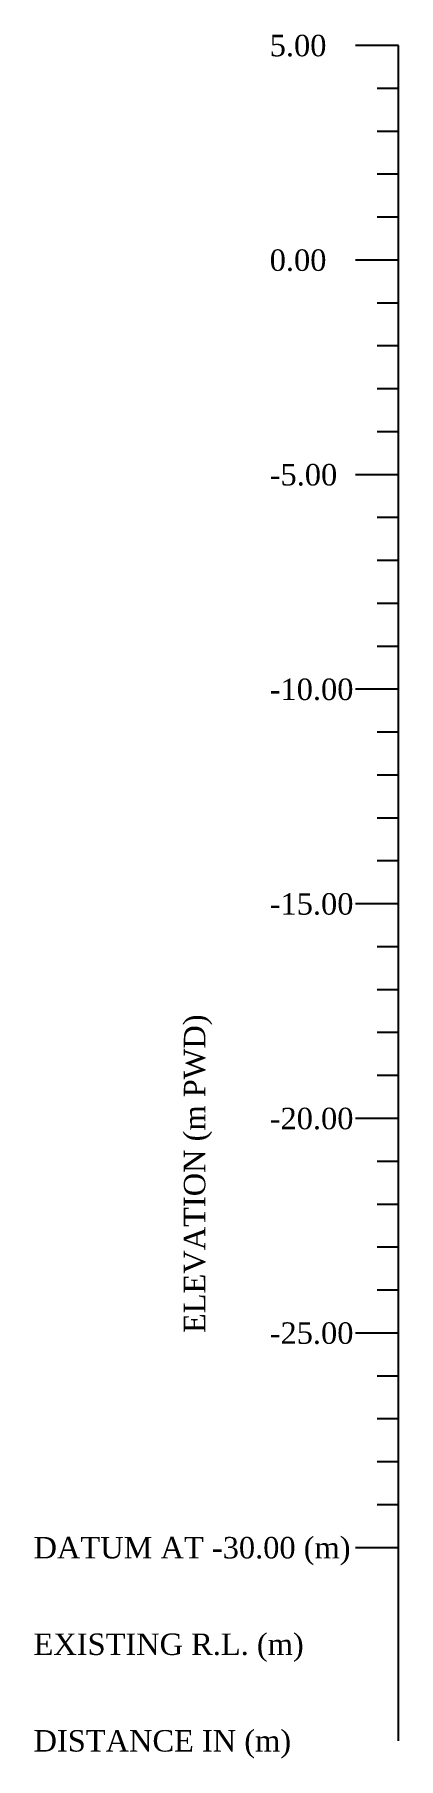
# Model space of a CAD drawing. Header units: metres. Extents: x -148477 to 168932, y -55673 to -2736.
# Drawn here: x -44181.26 to -44172.78, y -21181.03 to -21140.86 of the extents above; entities that cross this region are included whole.
import ezdxf

# ---------------------------------------------------------------- set-up
doc = ezdxf.new("R2010")
doc.units = ezdxf.units.M
doc.styles.add('liza', font='times.ttf', dxfattribs={"height": 2})

msp = doc.modelspace()

# ---------------------------------------------------------------- texts
at = {"color": 6, "linetype": 'Continuous', "lineweight": -3, "ltscale": 0.5, "char_height": 0.5, "attachment_point": 1, "style": 'liza'}
for s, insert, width in [('5.00', (-44175.7791, -21140.8661), 2), ('0.00', (-44175.7791, -21145.8661), 2), ('-5.00', (-44175.7791, -21150.8661), 2), ('-10.00', (-44175.7791, -21155.8661), 2), ('-15.00', (-44175.7791, -21160.8661), 2), ('-20.00', (-44175.7791, -21165.8661), 2), ('-25.00', (-44175.7791, -21170.8661), 2), ('DATUM AT -30.00 (m)', (-44181.2791, -21175.8661), 7.5), ('EXISTING R.L. (m)', (-44181.2791, -21178.1161), 7.5), ('DISTANCE IN (m)', (-44181.2791, -21180.3661), 7.5)]:
    msp.add_mtext(s, dxfattribs=dict(at, insert=insert, width=width))
at = {"color": 6, "linetype": 'Continuous', "lineweight": -3, "ltscale": 0.5, "insert": (-44177.7791, -21171.1161), "char_height": 0.5, "width": 10, "attachment_point": 1, "rotation": 90, "style": 'liza'}
msp.add_mtext('ELEVATION (m PWD)', dxfattribs=at)

# ---------------------------------------------------------------- linework, layer by layer
at = {"color": 6, "linetype": 'Continuous', "lineweight": -3, "ltscale": 0.5}
for p, q in [((-44172.7791, -21141.1161), (-44173.7791, -21141.1161)), ((-44172.7791, -21180.6161), (-44172.7791, -21141.1161)), ((-44172.7791, -21142.1161), (-44173.2791, -21142.1161)), ((-44172.7791, -21143.1161), (-44173.2791, -21143.1161)), ((-44172.7791, -21144.1161), (-44173.2791, -21144.1161)), ((-44172.7791, -21145.1161), (-44173.2791, -21145.1161)), ((-44172.7791, -21146.1161), (-44173.7791, -21146.1161)), ((-44172.7791, -21147.1161), (-44173.2791, -21147.1161)), ((-44172.7791, -21148.1161), (-44173.2791, -21148.1161)), ((-44172.7791, -21149.1161), (-44173.2791, -21149.1161)), ((-44172.7791, -21150.1161), (-44173.2791, -21150.1161)), ((-44172.7791, -21151.1161), (-44173.7791, -21151.1161)), ((-44172.7791, -21152.1161), (-44173.2791, -21152.1161)), ((-44172.7791, -21153.1161), (-44173.2791, -21153.1161)), ((-44172.7791, -21154.1161), (-44173.2791, -21154.1161)), ((-44172.7791, -21155.1161), (-44173.2791, -21155.1161)), ((-44172.7791, -21156.1161), (-44173.7791, -21156.1161)), ((-44172.7791, -21157.1161), (-44173.2791, -21157.1161)), ((-44172.7791, -21158.1161), (-44173.2791, -21158.1161)), ((-44172.7791, -21159.1161), (-44173.2791, -21159.1161)), ((-44172.7791, -21160.1161), (-44173.2791, -21160.1161)), ((-44172.7791, -21161.1161), (-44173.7791, -21161.1161)), ((-44172.7791, -21162.1161), (-44173.2791, -21162.1161)), ((-44172.7791, -21163.1161), (-44173.2791, -21163.1161)), ((-44172.7791, -21164.1161), (-44173.2791, -21164.1161)), ((-44172.7791, -21165.1161), (-44173.2791, -21165.1161)), ((-44172.7791, -21166.1161), (-44173.7791, -21166.1161)), ((-44172.7791, -21167.1161), (-44173.2791, -21167.1161)), ((-44172.7791, -21168.1161), (-44173.2791, -21168.1161)), ((-44172.7791, -21169.1161), (-44173.2791, -21169.1161)), ((-44172.7791, -21170.1161), (-44173.2791, -21170.1161)), ((-44172.7791, -21171.1161), (-44173.7791, -21171.1161)), ((-44172.7791, -21172.1161), (-44173.2791, -21172.1161)), ((-44172.7791, -21173.1161), (-44173.2791, -21173.1161)), ((-44172.7791, -21174.1161), (-44173.2791, -21174.1161)), ((-44172.7791, -21175.1161), (-44173.2791, -21175.1161)), ((-44172.7791, -21176.1161), (-44173.7791, -21176.1161))]:
    msp.add_line(p, q, dxfattribs=at)

msp.set_redraw_order([(e.dxf.handle, doc.entitydb.next_handle()) for e in msp.query("TEXT MTEXT ATTDEF DIMENSION ARC_DIMENSION")])  # texts and dimensions are drawn at this point

doc.saveas('drawing.dxf')
